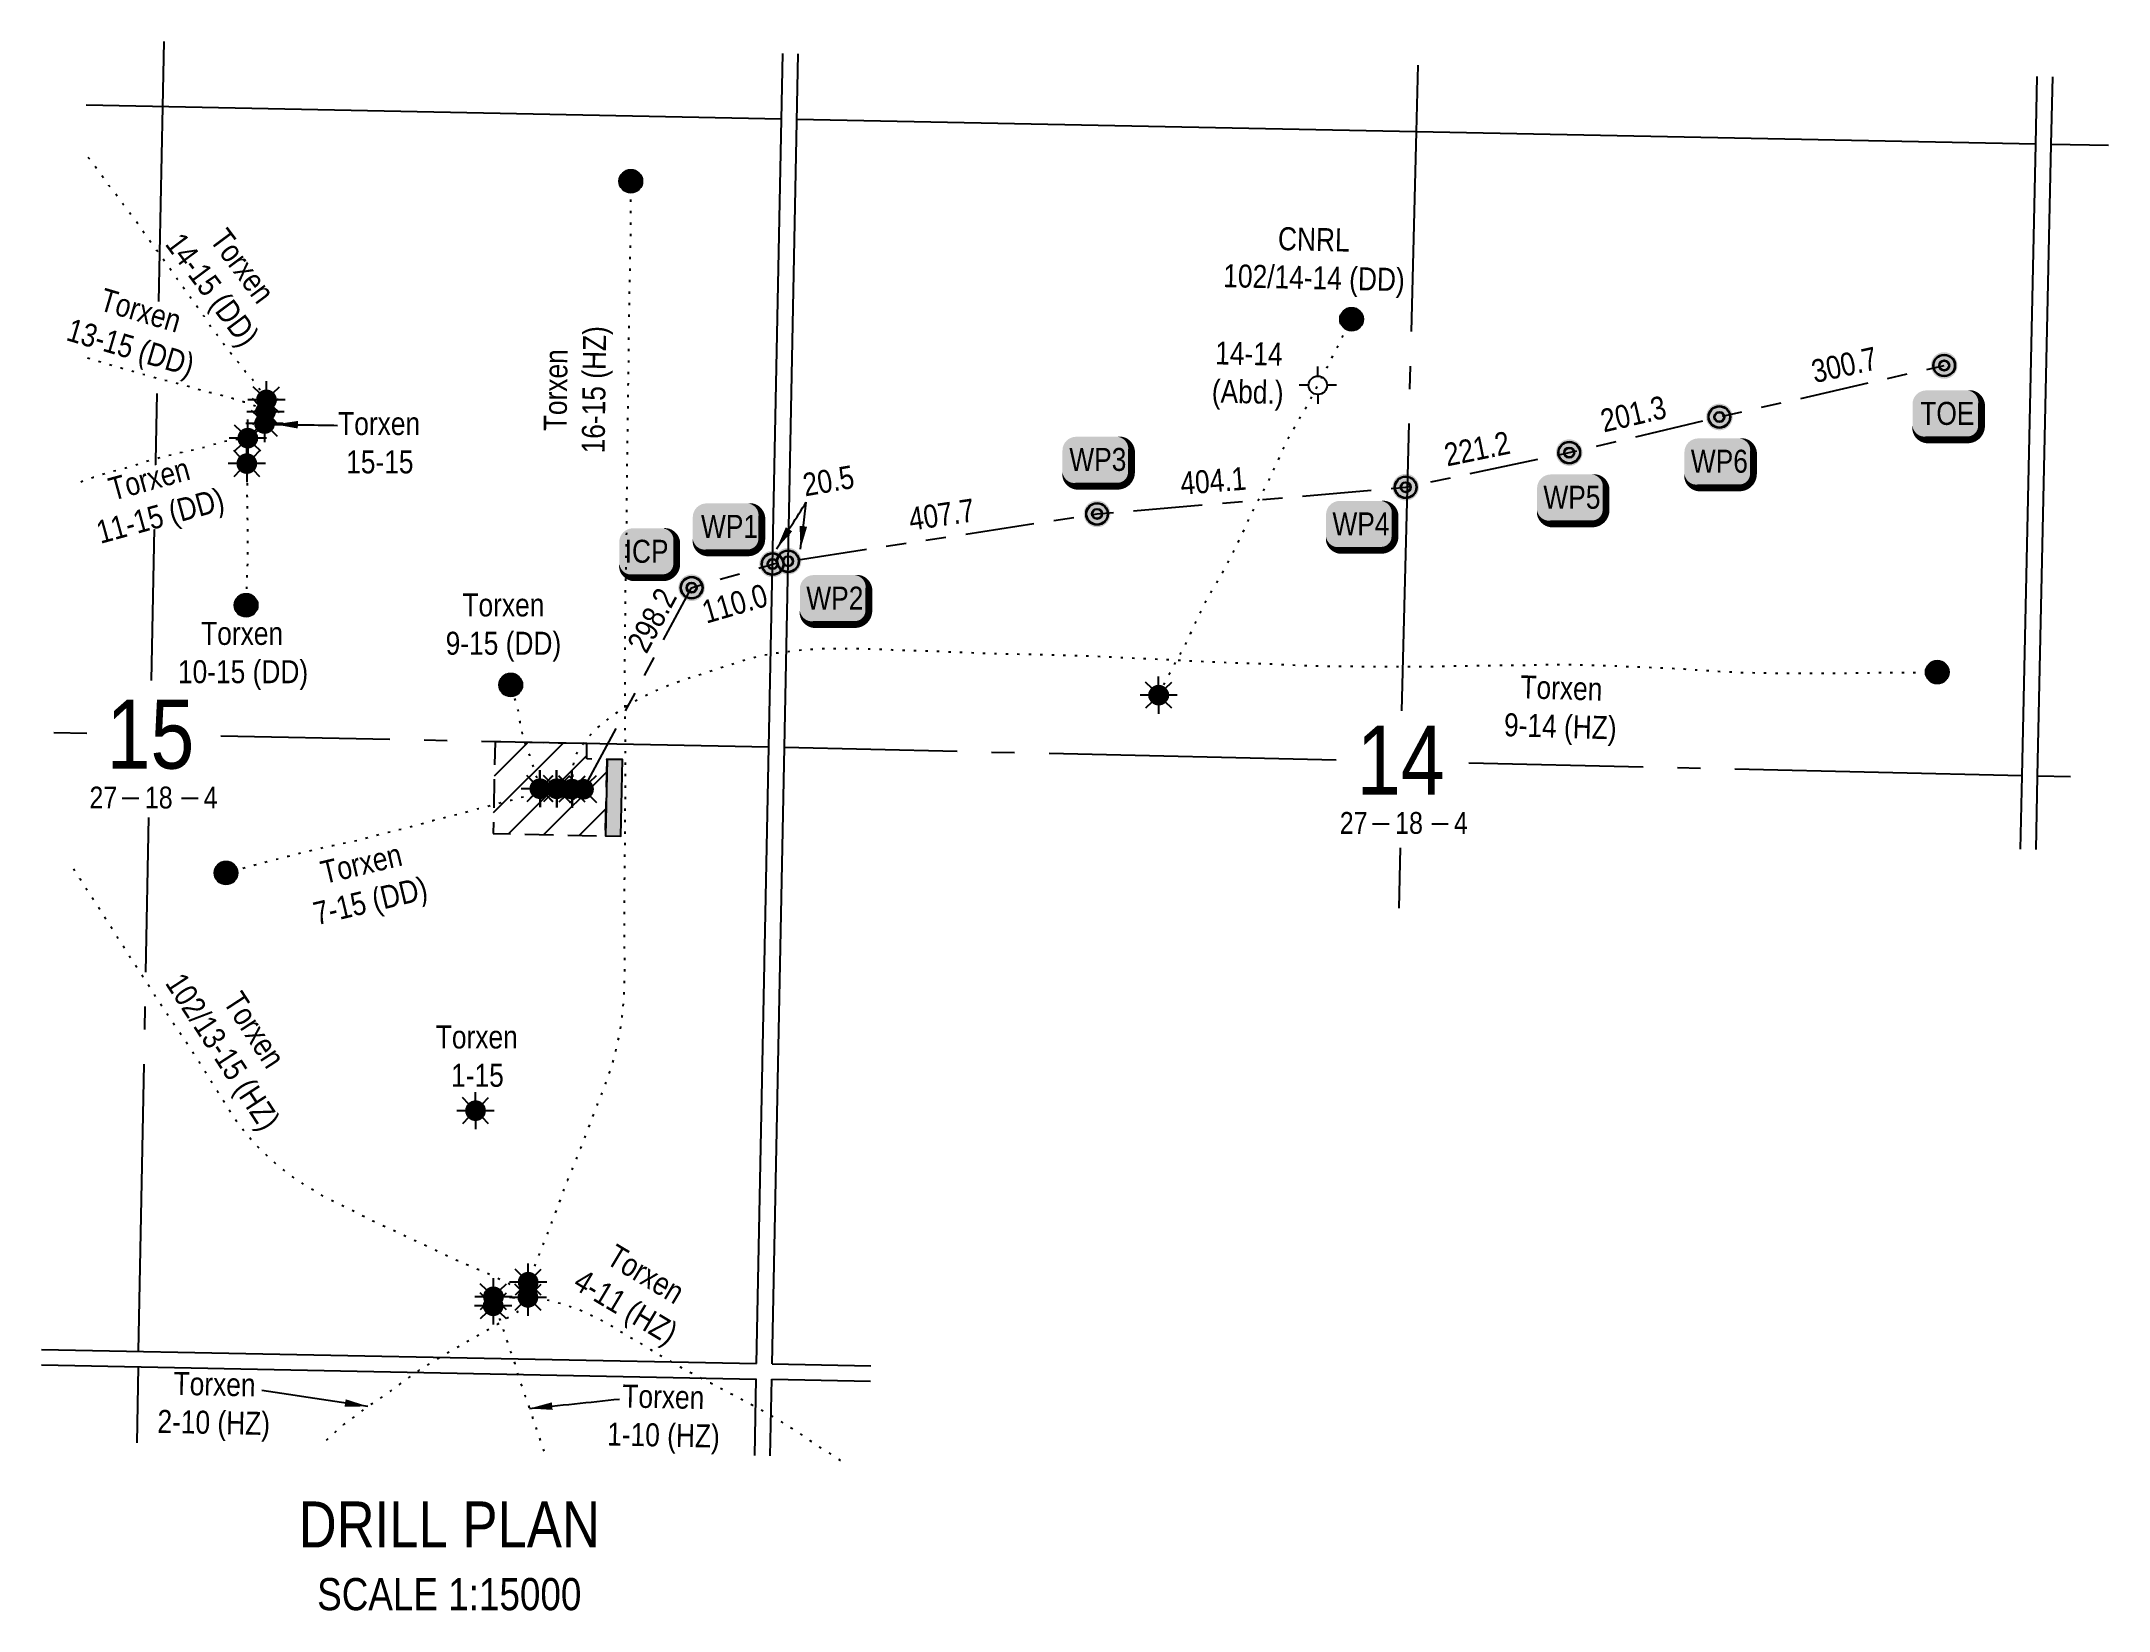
# Model space of a CAD drawing. Extents: x 396737 to 401088, y 5683157 to 5686607.
# Drawn here: x 398585 to 399484, y 5683157 to 5683840 of the extents above; entities that cross this region are included whole.
import ezdxf
from ezdxf.enums import TextEntityAlignment as Align

# ---------------------------------------------------------------- set-up
doc = ezdxf.new("R2010")
doc.units = 0
doc.header["$LTSCALE"] = 5
for name, pattern in [('foc-ACCESSROAD', [3.75, 2.5, -1.25]), ('foc-DOT', [1, 0.2, -0.8]), ('foc-DRILLPATH', [14.75, 6, -1.75, 1.75, -1.75, 1.75, -1.75]), ('foc-QUARTERLINE', [33, 25, -3, 2, -3])]:
    doc.linetypes.add(name, pattern=pattern)
for name, color, linetype in [('10', 1, 'Continuous'), ('9', 3, 'Continuous'), ('AB_SEC_N83UTMz12', 7, 'Continuous'), ('ABADATA-DRILL', 8, 'foc-DOT'), ('ABADATA-DRILL-T', 8, 'Continuous'), ('AS-SYMBOL', 7, 'Continuous'), ('C-WS', 13, 'foc-ACCESSROAD'), ('CG-NOTES', 7, 'Continuous'), ('DETAIL-T', 7, 'Continuous'), ('L-BD', 7, 'Continuous'), ('L-MON', 1, 'Continuous'), ('L-QSEC', 8, 'foc-QUARTERLINE'), ('L-SEC', 7, 'Continuous'), ('L-SECLBL', 7, 'Continuous'), ('P-PDRILLPATH', 12, 'foc-DRILLPATH'), ('P-PROPOSED', 10, 'Continuous'), ('P-PROPOSED-EXISTING-H', 59, 'Continuous'), ('P-PROPOSED-H', 21, 'Continuous')]:
    doc.layers.add(name, color=color, linetype=linetype)
doc.styles.add('80', font='ARIALN.TTF', dxfattribs={"height": 10})
doc.styles.add('80CG', font='ARIALN.TTF', dxfattribs={"height": 10})
doc.styles.add('80L', font='ARIALN.TTF', dxfattribs={"height": 10})
doc.styles.add('SIMPLEX', font='ARIALN.TTF')
doc.dimstyles.new('Compass 5 000', dxfattribs={"dimscale": 5, "dimtxt": 9, "dimasz": 2, "dimexe": 0.2, "dimexo": 0.0625, "dimgap": 0.5, "dimtad": 0, "dimtih": 1, "dimtoh": 1, "dimzin": 0, "dimdsep": 46, "dimtxsty": '80CG', "dimcen": 0.1, "dimse1": 1, "dimse2": 1, "dimclrd": 256, "dimclrt": 256, "dimaunit": 1, "dimadec": 4, "dimazin": 0, "dimtfac": 0.06, "dimtofl": 0, "dimtmove": 0, "dimatfit": 1, "dimfxl": 0.2, "dimtolj": 1, "dimtzin": 0, "dimlwd": -1, "dimarcsym": 0})

msp = doc.modelspace()

# ---------------------------------------------------------------- texts
at = {"layer": 'ABADATA-DRILL', "char_height": 10, "attachment_point": 1, "style": '80L'}
for s, width, insert, rotation in [('\\pi21.24164;Torxen\\P\\pi11.15979;14-15 (DD)', 77.04673, (398652.844, 5683776.855), 306.710399), ('\\pi24.05858;CNRL\\P\\pi0.64452;102/14-14 (DD)', 78.31497, (399098.717, 5683759.999), 358.69864), ('\\pi10.09681;Torxen\\P\\pi0.64933;16-15 (HZ)', 54.75705, (398803.027, 5683660.606), 89.262997), ('\\pi1.54103;14-14 \\P\\pi0.38482;(Abd.)', 30.58547, (399093.939, 5683709.739), 358.856508), ('\\pi10.09681;Torxen\\P\\pi3.44947;9-14 (HZ)', 54.75705, (399218.184, 5683564.7), 358.323578), ('\\pi10.09681;Torxen\\P\\pi2.84919;7-15 (DD)', 54.75705, (398695.518, 5683480.897), 13.415613), ('\\pi21.24164;Torxen\\P\\pi0.64478;102/13-15 (HZ)', 77.04673, (398660.225, 5683445.574), 303.120621), ('\\pi9.50465;Torxen\\P\\pi2.78909;2-10 (HZ)', 53.57273, (398632.81, 5683261.5), 358.856508), ('\\pi9.50465;Torxen\\P\\pi3.24271;1-10 (HZ)', 53.57273, (398828.024, 5683256.011), 358.856508)]:
    msp.add_mtext_dynamic_manual_height_columns(s, width=width, gutter_width=50, heights=[0], dxfattribs=dict(at, insert=insert, rotation=rotation))
for s, width, insert in [('\\pi10.09681;Torxen\\P\\pi13.58248;15-15', 54.75705, (398703.686, 5683678.94)), ('\\pi10.09681;Torxen\\P\\pi2.81509;9-15 (DD)', 54.75705, (398757.736, 5683600.028)), ('\\pi21.24164;Torxen\\P\\pi11.15979;10-15 (DD)', 77.04673, (398632.93, 5683587.638)), ('\\pi10.09681;Torxen\\P\\pi16.76802;1-15', 54.75705, (398746.163, 5683412.017))]:
    msp.add_mtext_dynamic_manual_height_columns(s, width=width, gutter_width=50, heights=[0], dxfattribs=dict(at, insert=insert))
at = {"layer": 'DETAIL-T', "color": 3, "insert": (398762.125, 5683181.151), "char_height": 19.99184, "width": 129.36957, "attachment_point": 5, "style": '80CG'}
msp.add_mtext('DRILL PLAN\\P{\\H0.7x;SCALE 1:15000}', dxfattribs=at)
at = {"layer": 'L-BD', "style": '80L'}
for s, rotation, p in [('300.7', 12.5578, (399369.014, 5683699.509)), ('201.3', 13.088, (399277.216, 5683678.161)), ('221.2', 11.5131, (399209.25, 5683663.086)), ('20.5', 9.9488, (398927.056, 5683649.07)), ('404.1', 4.6627, (399094.488, 5683649.046)), ('407.7', 8.4465, (398976.292, 5683634.357)), ('298.2', 61.7265, (398850.3, 5683588.358)), ('110.0', 16.2329, (398886.314, 5683595.635))]:
    msp.add_text(s, height=9.9959, rotation=rotation, dxfattribs=at).set_placement(p, align=Align.MIDDLE)

# ---------------------------------------------------------------- blocks, each defined once
blk = doc.blocks.new('L-SECLBL')
at = {"layer": '9', "color": 7}
for p, q in [((-5.08, -27.83), (-12.29, -27.83)), ((20.7, -27.83), (13.5, -27.83))]:
    blk.add_line(p, q, dxfattribs=at)
at = {"layer": '10', "color": 2, "style": 'SIMPLEX'}
blk.add_attdef('SEC', text='', height=30, dxfattribs=at).set_placement((0, 0), align=Align.MIDDLE)
at = {"layer": '10', "color": 5, "style": '80L'}
blk.add_attdef('TWP', text='', height=9.5, dxfattribs=at).set_placement((-14.43, -27.37), align=Align.MIDDLE_RIGHT)
blk.add_attdef('RGE', text='', height=9.5, dxfattribs=at).set_placement((3.62, -27.37), align=Align.MIDDLE_CENTER)
blk.add_attdef('MER', text='', height=9.5, dxfattribs=at).set_placement((23.17, -27.37), align=Align.MIDDLE_LEFT)
blk = doc.blocks.new('BH-Existing')
at = {"layer": 'ABADATA-DRILL-T'}
h = blk.add_hatch(color=256, dxfattribs=at)
h.dxf.hatch_style = 1
edge = h.paths.add_edge_path()
edge.add_arc((0, 0), 0.5, 0, 360)
blk.add_circle((0, 0), 0.5, dxfattribs=at)
blk = doc.blocks.new('GAS')
h = blk.add_hatch(color=255)
h.dxf.hatch_style = 1
edge = h.paths.add_edge_path()
edge.add_arc((0, 0), 0.9, 0, 360)
for p, q in [((-0.81, 0), (-1.62, 0)), ((-0.57, 0.57), (-1.14, 1.14)), ((0, 0.81), (0, 1.62)), ((0.57, 0.57), (1.14, 1.14)), ((1.62, 0), (0.81, 0)), ((-0.57, -0.57), (-1.14, -1.14)), ((0, -0.81), (0, -1.62)), ((1.14, -1.14), (0.57, -0.57))]:
    blk.add_line(p, q)
blk.add_circle((0, 0), 0.8)
blk = doc.blocks.new('WC')
at = {"layer": 'L-MON'}
h = blk.add_hatch(color=255, dxfattribs=at)
h.dxf.hatch_style = 1
edge = h.paths.add_edge_path()
edge.add_arc((0, 0), 0.9, 0, 360)
at = {"layer": 'L-MON', "color": 240, "flags": 128}
for points in [[(-0.62, 0.5), (-1.23, 1.12)], [(0.52, 0.61), (1.13, 1.21)], [(-1.18, -1.18), (-0.56, -0.57)], [(1.16, -1.18), (0.56, -0.57)]]:
    blk.add_lwpolyline(points, dxfattribs=at)
at = {"layer": 'L-MON', "color": 240}
for radius in [0.8, 0.373]:
    blk.add_circle((0, 0), radius, dxfattribs=at)
blk = doc.blocks.new('plbh')
at = {"layer": 'L-MON'}
h = blk.add_hatch(color=255, dxfattribs=at)
h.dxf.hatch_style = 1
edge = h.paths.add_edge_path()
edge.add_arc((0, 0), 1.16, 0, 360)
h = blk.add_hatch(color=256, dxfattribs=at)
h.dxf.hatch_style = 1
h.paths.add_polyline_path([(-0.96, 0, 1), (0.96, 0, 1)])
h.paths.add_polyline_path([(0.91, 0, -1), (-0.91, 0, -1)], flags=16)
h.paths.add_polyline_path([(0.45, 0, -1), (-0.45, 0, -1)], flags=0)
h = blk.add_hatch(color=256, dxfattribs=at)
h.dxf.hatch_style = 1
h.paths.add_polyline_path([(-0.45, 0, 1), (0.45, 0, 1)])
h.paths.add_polyline_path([(0.4, 0, -1), (-0.4, 0, -1)], flags=16)
at = {"layer": 'L-MON', "color": 240}
for radius in [0.96, 0.91, 0.45, 0.4]:
    blk.add_circle((0, 0), radius, dxfattribs=at)
blk = doc.blocks.new('*U510')
h = blk.add_hatch(color=255)
edge = h.paths.add_edge_path()
edge.add_line((-6.5, -11.5), (6.5, -11.5))
edge.add_arc((6.5, -5.5), 6, 270, 360)
edge.add_line((12.5, -5.5), (12.5, 4))
edge.add_arc((6.5, 4), 6, 0, 90)
edge.add_line((6.5, 10), (-6.5, 10))
edge.add_arc((-6.5, 4), 6, 90, 180)
edge.add_line((-12.5, 4), (-12.5, -5.5))
edge.add_arc((-6.5, -5.5), 6, 180, 270)
at = {"color": 14, "flags": 128}
blk.add_lwpolyline([(-6.5, -11.5, 3, 3, 0), (6.5, -11.5, 3, 3, 0.414214), (12.5, -5.5, 3, 3, 0), (12.5, 4, 3, 0, 0.414214), (6.5, 10, 0, 0, 0), (-6.5, 10, 0, 0, 0.414214), (-12.5, 4, 0, 0, 0), (-12.5, -5.5, 0, 3, 0.414214)], format="xyseb", close=True, dxfattribs=at)
at = {"color": 14, "style": '80'}
blk.add_attdef('ENTER_TEXT_001', (-26.85, -4.92), '', height=10, dxfattribs=at)
blk = doc.blocks.new('*U511')
h = blk.add_hatch(color=255)
edge = h.paths.add_edge_path()
edge.add_line((-9, -11.5), (9, -11.5))
edge.add_arc((9, -5.5), 6, 270, 360)
edge.add_line((15, -5.5), (15, 4))
edge.add_arc((9, 4), 6, 0, 90)
edge.add_line((9, 10), (-9, 10))
edge.add_arc((-9, 4), 6, 90, 180)
edge.add_line((-15, 4), (-15, -5.5))
edge.add_arc((-9, -5.5), 6, 180, 270)
at = {"color": 14, "flags": 128}
blk.add_lwpolyline([(-9, -11.5, 3, 3, 0), (9, -11.5, 3, 3, 0.414214), (15, -5.5, 3, 3, 0), (15, 4, 3, 0, 0.414214), (9, 10, 0, 0, 0), (-9, 10, 0, 0, 0.414214), (-15, 4, 0, 0, 0), (-15, -5.5, 0, 3, 0.414214)], format="xyseb", close=True, dxfattribs=at)
at = {"color": 14, "style": '80'}
blk.add_attdef('ENTER_TEXT_001', (-26.85, -4.92), '', height=10, dxfattribs=at)
blk = doc.blocks.new('GABD')
for p, q in [((-0.81, 0), (-1.62, 0)), ((0, 0.81), (0, 1.62)), ((1.62, 0), (0.81, 0)), ((0, -0.81), (0, -1.62))]:
    blk.add_line(p, q)
blk.add_circle((0, 0), 0.8)

# ---------------------------------------------------------------- hatches: boundary and pattern name
at = {"layer": 'P-PROPOSED-EXISTING-H'}
h = msp.add_hatch(dxfattribs=at)
h.set_pattern_fill('ANSI31', color=256, scale=3.498572)
h.set_pattern_definition([(45, (-383.831, -1107.409), (-7.85451839, 7.85451839), [])])
h.paths.add_polyline_path([(398822.038, 5683534.678), (398782.055, 5683535.508), (398781.237, 5683495.524), (398830.078, 5683494.527), (398830.768, 5683527.835), (398821.902, 5683528.015)])
at = {"layer": 'P-PROPOSED-H'}
h = msp.add_hatch(color=256, dxfattribs=at)
h.dxf.hatch_style = 1
h.paths.add_polyline_path([(398830.078, 5683494.527), (398836.742, 5683494.387), (398837.423, 5683527.699), (398830.768, 5683527.835)])

# ---------------------------------------------------------------- linework, layer by layer
at = {"layer": 'AB_SEC_N83UTMz12'}
for p, q in [((399452.349, 5683795.533), (399452.983, 5683824.907)), ((399459.054, 5683795.397), (399459.688, 5683824.783)), ((399452.348, 5683795.531), (398913.345, 5683806.29)), ((399446.414, 5683520.695), (399452.349, 5683795.542)), ((399453.119, 5683520.55), (399459.054, 5683795.397)), ((399484.016, 5683794.899), (399459.054, 5683795.397)), ((399445.725, 5683488.765), (399446.414, 5683520.695)), ((399452.43, 5683488.63), (399453.119, 5683520.55))]:
    msp.add_line(p, q, dxfattribs=at)
at = {"layer": 'ABADATA-DRILL', "flags": 128}
for points in [[(398682.573, 5683684.247), (398682.567, 5683684.25), (398682.488, 5683684.342), (398682.407, 5683684.46), (398682.357, 5683684.581), (398682.29, 5683684.766), (398682.213, 5683684.887), (398682.177, 5683684.932), (398682.116, 5683685.036), (398682.026, 5683685.238), (398681.898, 5683685.517), (398681.699, 5683685.878), (398681.434, 5683686.33), (398681.118, 5683686.853), (398680.746, 5683687.43), (398680.295, 5683688.066), (398679.775, 5683688.76), (398679.2, 5683689.488), (398678.62, 5683690.206), (398678.085, 5683690.95), (398677.525, 5683691.785), (398676.853, 5683692.688), (398676.071, 5683693.637), (398675.217, 5683694.598), (398674.306, 5683695.583), (398673.387, 5683696.634), (398672.466, 5683697.813), (398671.515, 5683699.115), (398669.5, 5683701.709), (398668.431, 5683702.957), (398667.297, 5683704.29), (398666.128, 5683705.73), (398664.932, 5683707.28), (398663.718, 5683708.925), (398662.491, 5683710.589), (398661.25, 5683712.274), (398659.961, 5683714.003), (398658.653, 5683715.8), (398657.347, 5683717.712), (398656.003, 5683719.709), (398654.625, 5683721.697), (398653.237, 5683723.652), (398651.894, 5683725.542), (398650.538, 5683727.409), (398649.174, 5683729.243), (398647.806, 5683731.084), (398646.456, 5683732.931), (398645.136, 5683734.784), (398643.878, 5683736.599), (398642.657, 5683738.391), (398641.405, 5683740.182), (398640.15, 5683741.951), (398638.882, 5683743.73), (398637.554, 5683745.563), (398636.214, 5683747.406), (398634.873, 5683749.22), (398633.571, 5683750.989), (398632.293, 5683752.775), (398631.002, 5683754.611), (398629.659, 5683756.511), (398628.304, 5683758.438), (398626.961, 5683760.349), (398625.634, 5683762.192), (398624.336, 5683763.955), (398623.033, 5683765.671), (398621.713, 5683767.411), (398620.408, 5683769.19), (398619.097, 5683770.976), (398617.778, 5683772.736), (398616.508, 5683774.408), (398615.269, 5683776), (398614.04, 5683777.594), (398612.832, 5683779.242), (398611.648, 5683780.899), (398610.454, 5683782.543), (398609.223, 5683784.211), (398608.003, 5683785.875), (398607.964, 5683785.93), (398605.431, 5683789.337), (398603.771, 5683791.526)], [(399070.733, 5683555.761), (399070.733, 5683555.761), (399070.766, 5683555.937), (399071.06, 5683556.635), (399071.707, 5683557.839), (399072.592, 5683559.475), (399073.604, 5683561.609), (399074.878, 5683564.168), (399076.517, 5683567.037), (399078.332, 5683570.322), (399080.426, 5683574.068), (399082.582, 5683578.11), (399084.636, 5683582.561), (399086.643, 5683586.983), (399088.733, 5683591.423), (399090.858, 5683595.748), (399093.207, 5683599.92), (399095.657, 5683604.006), (399097.993, 5683608.198), (399100.279, 5683612.397), (399102.547, 5683616.704), (399104.807, 5683621.127), (399106.999, 5683625.629), (399109.077, 5683630.252), (399111.133, 5683634.629), (399113.987, 5683640.278), (399116.261, 5683644.571), (399118.531, 5683648.964), (399120.665, 5683653.433), (399122.706, 5683657.894), (399124.791, 5683662.548), (399126.911, 5683666.934), (399129.216, 5683671.28), (399131.584, 5683675.411), (399134.085, 5683679.536), (399136.516, 5683683.976), (399138.827, 5683688.448), (399141.156, 5683692.807), (399143.387, 5683697.107), (399144.077, 5683698.481), (399146.908, 5683704.123), (399154.654, 5683719.355)], [(398682.169, 5683679.1), (398682.162, 5683679.084), (398682.112, 5683679.082), (398681.99, 5683679.127), (398681.782, 5683679.241), (398681.492, 5683679.417), (398681.133, 5683679.624), (398680.705, 5683679.883), (398680.221, 5683680.199), (398679.661, 5683680.56), (398679.011, 5683680.923), (398678.258, 5683681.285), (398677.416, 5683681.662), (398676.42, 5683682.061), (398675.318, 5683682.463), (398674.116, 5683682.864), (398672.814, 5683683.286), (398671.396, 5683683.758), (398669.869, 5683684.245), (398668.202, 5683684.761), (398666.429, 5683685.286), (398664.515, 5683685.814), (398662.532, 5683686.33), (398658.408, 5683687.349), (398656.281, 5683687.851), (398654.138, 5683688.397), (398652.023, 5683689.022), (398647.804, 5683690.266), (398645.697, 5683690.818), (398641.531, 5683691.904), (398639.496, 5683692.471), (398635.456, 5683693.521), (398631.435, 5683694.571), (398627.382, 5683695.761), (398623.32, 5683696.915), (398619.348, 5683698.02), (398615.398, 5683699.222), (398611.481, 5683700.42), (398607.603, 5683701.59), (398603.709, 5683702.767), (398602.07, 5683703.24)], [(398674.455, 5683667.461), (398674.456, 5683667.478), (398674.457, 5683667.531), (398674.458, 5683667.591), (398674.459, 5683667.638), (398674.46, 5683667.681), (398674.46, 5683667.688), (398674.467, 5683667.688), (398674.487, 5683667.717), (398674.516, 5683667.81), (398674.436, 5683667.975), (398674.26, 5683668.045), (398673.737, 5683667.892), (398673.388, 5683667.789), (398673.171, 5683667.73), (398673.19, 5683667.703), (398673.23, 5683667.682), (398673.216, 5683667.649), (398673.114, 5683667.594), (398672.913, 5683667.525), (398672.595, 5683667.471), (398672.221, 5683667.419), (398671.816, 5683667.343), (398671.341, 5683667.266), (398670.726, 5683667.178), (398669.973, 5683667.063), (398669.228, 5683666.948), (398668.335, 5683666.825), (398667.422, 5683666.69), (398666.485, 5683666.515), (398665.471, 5683666.312), (398664.306, 5683666.055), (398663.009, 5683665.751), (398661.682, 5683665.41), (398660.348, 5683665.023), (398658.986, 5683664.59), (398657.546, 5683664.132), (398656.06, 5683663.688), (398654.525, 5683663.268), (398652.947, 5683662.859), (398651.296, 5683662.482), (398649.569, 5683662.163), (398647.786, 5683661.838), (398645.92, 5683661.418), (398643.954, 5683660.927), (398641.91, 5683660.434), (398639.869, 5683659.917), (398637.801, 5683659.358), (398635.674, 5683658.82), (398633.559, 5683658.285), (398631.501, 5683657.699), (398629.494, 5683657.072), (398627.508, 5683656.415), (398625.478, 5683655.761), (398623.415, 5683655.145), (398621.364, 5683654.583), (398619.312, 5683654.043), (398617.268, 5683653.497), (398615.243, 5683652.927), (398613.264, 5683652.346), (398611.248, 5683651.729), (398609.282, 5683651.074), (398607.332, 5683650.416), (398605.328, 5683649.739), (398603.32, 5683649.045), (398601.292, 5683648.322), (398601.011, 5683648.219)], [(398674.223, 5683655.711), (398674.223, 5683655.711), (398674.204, 5683655.918), (398674.201, 5683655.958), (398674.181, 5683656.105), (398674.123, 5683656.37), (398674.045, 5683656.518), (398673.992, 5683656.522), (398673.984, 5683656.596), (398673.932, 5683656.703), (398673.872, 5683656.678), (398673.803, 5683656.553), (398673.736, 5683656.531), (398673.746, 5683656.537), (398673.755, 5683656.49), (398673.75, 5683656.42), (398673.759, 5683656.347), (398673.758, 5683656.327), (398673.761, 5683656.307), (398673.767, 5683656.28), (398673.792, 5683656.166), (398673.815, 5683655.992), (398673.837, 5683655.775), (398673.86, 5683655.558), (398673.862, 5683655.518), (398673.906, 5683655.224), (398673.967, 5683654.889), (398674.039, 5683654.524), (398674.105, 5683654.133), (398674.157, 5683653.712), (398674.184, 5683653.221), (398674.196, 5683652.657), (398674.217, 5683652.04), (398674.247, 5683651.369), (398674.259, 5683650.649), (398674.255, 5683649.909), (398674.246, 5683649.109), (398674.24, 5683648.322), (398674.23, 5683647.499), (398674.206, 5683646.613), (398674.161, 5683645.683), (398674.122, 5683644.711), (398674.112, 5683643.694), (398674.124, 5683642.62), (398674.132, 5683641.51), (398674.133, 5683640.373), (398674.139, 5683639.196), (398674.149, 5683637.982), (398674.16, 5683636.725), (398674.182, 5683635.434), (398674.222, 5683634.123), (398674.266, 5683632.802), (398674.36, 5683630.143), (398674.394, 5683627.478), (398674.396, 5683624.888), (398674.359, 5683622.342), (398674.31, 5683619.712), (398674.333, 5683616.988), (398674.31, 5683614.314), (398674.245, 5683611.685), (398674.173, 5683609.046), (398674.047, 5683606.421), (398673.984, 5683604.886), (398673.747, 5683595.782), (398673.726, 5683594.892)], [(398815.357, 5683514.942), (398815.357, 5683514.942), (398815.357, 5683514.985), (398815.428, 5683515.027), (398815.497, 5683514.983), (398815.443, 5683514.94), (398815.39, 5683514.968), (398815.337, 5683514.972), (398815.287, 5683514.95), (398815.257, 5683514.954), (398815.22, 5683514.965), (398815.164, 5683514.979), (398815.108, 5683514.997), (398815.048, 5683515.031), (398815.002, 5683515.076), (398814.964, 5683515.133), (398814.918, 5683515.201), (398814.886, 5683515.238), (398814.856, 5683515.269), (398814.824, 5683515.299), (398814.794, 5683515.333), (398814.752, 5683515.374), (398814.712, 5683515.408), (398814.693, 5683515.439), (398814.68, 5683515.472), (398814.658, 5683515.509), (398814.638, 5683515.553), (398814.6, 5683515.61), (398814.524, 5683515.665), (398814.485, 5683515.693), (398814.53, 5683515.655), (398814.626, 5683515.577), (398814.738, 5683515.524), (398814.848, 5683515.552), (398814.917, 5683515.671), (398814.92, 5683515.797), (398814.878, 5683515.858), (398814.863, 5683515.795), (398814.914, 5683515.648), (398814.964, 5683515.513), (398815.009, 5683515.412), (398815.048, 5683515.335), (398815.066, 5683515.264), (398815.092, 5683515.204), (398815.131, 5683515.15), (398815.18, 5683515.109), (398815.203, 5683515.088), (398815.186, 5683515.082), (398815.135, 5683515.06), (398815.098, 5683514.997), (398815.086, 5683514.937), (398815.092, 5683514.884), (398815.118, 5683514.84), (398815.154, 5683514.789), (398815.176, 5683514.726), (398815.204, 5683514.652), (398815.236, 5683514.594), (398815.292, 5683514.543), (398815.371, 5683514.498), (398815.457, 5683514.473), (398815.511, 5683514.466), (398815.534, 5683514.482), (398815.551, 5683514.505), (398815.568, 5683514.521), (398815.623, 5683514.58), (398815.687, 5683514.789), (398815.717, 5683515.138), (398815.702, 5683515.559), (398815.624, 5683516.007), (398815.544, 5683516.515), (398815.546, 5683517.122), (398815.672, 5683517.926), (398815.838, 5683519.063), (398815.931, 5683520.588), (398815.958, 5683522.478), (398816.077, 5683524.606), (398816.401, 5683526.68), (398817.192, 5683529.392), (398818.323, 5683531.824), (398819.986, 5683534.305), (398822.043, 5683536.848), (398824.319, 5683539.334), (398826.803, 5683541.698), (398829.245, 5683543.814), (398832.31, 5683546.234), (398835.236, 5683548.383), (398838.369, 5683550.532), (398841.534, 5683552.467), (398844.531, 5683554.118), (398848.784, 5683556.265), (398852.751, 5683558.107), (398856.846, 5683559.843), (398861.068, 5683561.41), (398865.894, 5683563.046), (398870.28, 5683564.489), (398874.676, 5683565.92), (398878.964, 5683567.302), (398883.118, 5683568.644), (398887.39, 5683570.04), (398891.75, 5683571.398), (398896.084, 5683572.573), (398900.537, 5683573.505), (398905.079, 5683574.219), (398909.528, 5683574.828), (398913.696, 5683575.333), (398918.555, 5683575.747), (398923.107, 5683575.981), (398927.653, 5683576.095), (398932.191, 5683576.098), (398936.702, 5683576.113), (398941.293, 5683576.089), (398945.854, 5683575.929), (398950.391, 5683575.736), (398954.844, 5683575.549), (398959.391, 5683575.346), (398963.936, 5683575.173), (398968.381, 5683575.052), (398972.836, 5683574.941), (398977.336, 5683574.742), (398981.806, 5683574.537), (398986.27, 5683574.359), (398990.782, 5683574.204), (398995.26, 5683574.055), (398999.714, 5683573.921), (399004.34, 5683573.796), (399008.878, 5683573.68), (399013.417, 5683573.601), (399018.04, 5683573.506), (399022.668, 5683573.375), (399027.203, 5683573.242), (399031.739, 5683573.143), (399036.287, 5683573.023), (399040.818, 5683572.847), (399045.388, 5683572.621), (399049.974, 5683572.384), (399054.474, 5683572.185), (399058.961, 5683571.976), (399063.504, 5683571.767), (399068.105, 5683571.573), (399072.625, 5683571.38), (399077.112, 5683571.159), (399081.731, 5683570.904), (399086.297, 5683570.651), (399090.793, 5683570.399), (399095.383, 5683570.185), (399099.161, 5683570.051), (399104.519, 5683569.882), (399109.157, 5683569.74), (399113.691, 5683569.594), (399118.279, 5683569.424), (399122.702, 5683569.22), (399127.062, 5683569.007), (399131.639, 5683568.817), (399136.221, 5683568.664), (399141.035, 5683568.495), (399145.334, 5683568.387), (399149.884, 5683568.348), (399154.454, 5683568.311), (399159.014, 5683568.268), (399163.551, 5683568.228), (399168.131, 5683568.185), (399172.738, 5683568.154), (399177.266, 5683568.168), (399181.947, 5683568.212), (399186.482, 5683568.253), (399191.088, 5683568.312), (399195.637, 5683568.399), (399200.24, 5683568.485), (399204.788, 5683568.549), (399209.361, 5683568.626), (399213.94, 5683568.722), (399218.536, 5683568.778), (399223.04, 5683568.763), (399227.171, 5683568.791), (399231.777, 5683568.877), (399236.36, 5683568.98), (399240.723, 5683569.078), (399245.33, 5683569.097), (399249.891, 5683569.064), (399254.403, 5683568.985), (399259.062, 5683568.863), (399263.6, 5683568.727), (399268.177, 5683568.547), (399272.595, 5683568.363), (399277.098, 5683568.178), (399281.576, 5683567.993), (399286.03, 5683567.825), (399290.46, 5683567.628), (399294.96, 5683567.405), (399299.39, 5683567.168), (399303.844, 5683566.86), (399308.316, 5683566.559), (399312.844, 5683566.263), (399317.373, 5683565.97), (399321.846, 5683565.759), (399326.348, 5683565.613), (399330.86, 5683565.504), (399335.229, 5683565.422), (399339.832, 5683565.374), (399344.256, 5683565.374), (399348.681, 5683565.377), (399353.051, 5683565.374), (399357.529, 5683565.372), (399362.046, 5683565.373), (399366.514, 5683565.379), (399370.925, 5683565.398), (399375.427, 5683565.43), (399379.912, 5683565.498), (399384.368, 5683565.563), (399388.859, 5683565.568), (399393.049, 5683565.562), (399397.53, 5683565.571), (399401.992, 5683565.613), (399404.687, 5683565.663), (399409.453, 5683565.769)], [(398801.461, 5683515.142), (398801.461, 5683515.142), (398801.485, 5683515.151), (398801.595, 5683515.859), (398801.225, 5683516.673), (398800.616, 5683517.399), (398800.542, 5683517.87), (398800.569, 5683517.897), (398800.567, 5683517.997), (398800.555, 5683518.194), (398800.533, 5683518.474), (398800.491, 5683518.835), (398800.419, 5683519.286), (398800.289, 5683519.792), (398800.087, 5683520.343), (398799.842, 5683520.955), (398799.602, 5683521.61), (398799.366, 5683522.324), (398799.115, 5683523.133), (398798.849, 5683524.015), (398798.565, 5683524.984), (398798.275, 5683526.04), (398797.961, 5683527.153), (398797.587, 5683528.304), (398797.17, 5683529.492), (398796.737, 5683530.718), (398796.272, 5683531.951), (398795.788, 5683533.137), (398795.335, 5683534.316), (398794.948, 5683535.494), (398794.62, 5683536.644), (398794.317, 5683537.804), (398794.01, 5683538.997), (398793.701, 5683540.243), (398793.4, 5683541.516), (398793.145, 5683542.784), (398792.924, 5683544.086), (398792.723, 5683545.397), (398792.538, 5683546.68), (398792.33, 5683547.965), (398792.079, 5683549.277), (398791.768, 5683550.566), (398791.419, 5683551.844), (398791.054, 5683553.084), (398790.688, 5683554.292), (398788.864, 5683560.229), (398788.592, 5683561.111)], [(398808.686, 5683514.925), (398808.686, 5683514.925), (398808.683, 5683514.945), (398808.599, 5683515.097), (398808.342, 5683515.265), (398808.204, 5683515.211), (398808.093, 5683515.154), (398807.855, 5683515.068), (398807.361, 5683514.888), (398806.562, 5683514.614), (398805.476, 5683514.292), (398804.149, 5683513.961), (398802.662, 5683513.61), (398800.896, 5683513.188), (398798.864, 5683512.738), (398796.759, 5683512.176), (398794.485, 5683511.471), (398791.916, 5683510.715), (398788.927, 5683509.94), (398785.596, 5683509.109), (398782.185, 5683508.21), (398778.616, 5683507.296), (398774.832, 5683506.297), (398770.974, 5683505.237), (398767.022, 5683504.178), (398763.024, 5683503.129), (398759.051, 5683502.164), (398755.007, 5683501.13), (398750.947, 5683499.984), (398747.01, 5683498.851), (398743.112, 5683497.824), (398739.257, 5683496.91), (398735.535, 5683496.023), (398731.733, 5683495.068), (398727.883, 5683493.957), (398723.918, 5683492.858), (398719.755, 5683491.933), (398715.501, 5683491.067), (398711.259, 5683490.19), (398707.11, 5683489.272), (398704.24, 5683488.588), (398703, 5683488.293), (398698.926, 5683487.3), (398698.119, 5683487.099), (398692.011, 5683485.586), (398690.828, 5683485.279), (398686.12, 5683484.031), (398677.523, 5683481.747), (398664.988, 5683478.42)], [(398796.437, 5683296.83), (398796.446, 5683296.619), (398796.445, 5683296.586), (398796.474, 5683296.506), (398796.422, 5683296.437), (398796.275, 5683296.413), (398796.145, 5683296.435), (398796.053, 5683296.484), (398795.927, 5683296.54), (398795.778, 5683296.586), (398795.669, 5683296.621), (398795.563, 5683296.657), (398795.53, 5683296.667), (398795.56, 5683296.69), (398795.558, 5683296.754), (398795.567, 5683296.86), (398795.569, 5683296.957), (398795.57, 5683296.99), (398795.543, 5683297.004), (398795.494, 5683297.042), (398795.481, 5683297.085), (398795.498, 5683297.098), (398795.522, 5683297.108), (398795.549, 5683297.131), (398795.576, 5683297.137), (398795.612, 5683297.113), (398795.668, 5683297.085), (398795.751, 5683297.08), (398795.828, 5683297.098), (398795.879, 5683297.144), (398795.91, 5683297.17), (398795.944, 5683297.199), (398795.931, 5683297.233), (398795.865, 5683297.254), (398795.798, 5683297.262), (398795.742, 5683297.277), (398795.693, 5683297.304), (398795.679, 5683297.311), (398795.514, 5683297.358), (398795.109, 5683297.456), (398794.461, 5683297.589), (398793.581, 5683297.739), (398792.498, 5683297.941), (398791.211, 5683298.283), (398789.731, 5683298.812), (398788.108, 5683299.538), (398786.408, 5683300.401), (398784.55, 5683301.371), (398782.441, 5683302.41), (398780.151, 5683303.455), (398777.691, 5683304.531), (398775.007, 5683305.664), (398772.107, 5683306.884), (398769.038, 5683308.182), (398765.821, 5683309.552), (398762.494, 5683311.081), (398759.087, 5683312.776), (398755.547, 5683314.509), (398751.863, 5683316.215), (398748.14, 5683317.942), (398744.397, 5683319.69), (398740.592, 5683321.478), (398736.72, 5683323.272), (398732.794, 5683325.046), (398728.883, 5683326.917), (398727.147, 5683327.795), (398718.544, 5683332.112), (398715.74, 5683333.491), (398712.937, 5683334.87), (398710.158, 5683336.291), (398707.403, 5683337.763), (398704.679, 5683339.3), (398701.997, 5683340.896), (398700.225, 5683341.991), (398699.346, 5683342.549), (398696.736, 5683344.264), (398694.177, 5683346.055), (398691.666, 5683347.911), (398689.204, 5683349.837), (398686.799, 5683351.831), (398684.446, 5683353.885), (398682.147, 5683356.001), (398679.917, 5683358.185), (398677.761, 5683360.445), (398675.663, 5683362.76), (398673.639, 5683365.137), (398671.683, 5683367.572), (398669.802, 5683370.063), (398668.009, 5683372.622), (398666.297, 5683375.233), (398664.652, 5683377.89), (398663.034, 5683380.562), (398661.397, 5683383.228), (398659.752, 5683385.884), (398658.118, 5683388.544), (398656.49, 5683391.21), (398654.849, 5683393.873), (398653.184, 5683396.516), (398651.475, 5683399.127), (398649.736, 5683401.718), (398647.99, 5683404.31), (398646.23, 5683406.895), (398644.461, 5683409.467), (398642.694, 5683412.042), (398639.219, 5683417.239), (398635.809, 5683422.467), (398632.365, 5683427.736), (398628.929, 5683433.064), (398625.494, 5683438.393), (398622.054, 5683443.705), (398618.526, 5683449.253), (398615.114, 5683454.584), (398611.705, 5683459.919), (398608.3, 5683465.254), (398604.867, 5683470.566), (398601.455, 5683475.904), (398598.09, 5683481.275), (398597.804, 5683481.726)], [(398796.372, 5683293.531), (398796.381, 5683293.52), (398796.401, 5683293.493), (398796.397, 5683293.447), (398796.401, 5683293.353), (398796.439, 5683293.243), (398796.465, 5683293.185), (398796.513, 5683293.091), (398796.555, 5683293.02), (398796.538, 5683293.001), (398796.487, 5683292.975), (398796.46, 5683292.959), (398796.447, 5683292.936), (398796.426, 5683292.916), (398796.399, 5683292.917), (398796.363, 5683292.914), (398796.339, 5683292.915), (398796.32, 5683292.932), (398795.97, 5683293.279), (398795.917, 5683293.31), (398795.839, 5683293.258), (398795.762, 5683293.199), (398795.778, 5683293.166), (398795.808, 5683293.172), (398795.834, 5683293.145), (398795.879, 5683293.077), (398795.968, 5683292.992), (398796.093, 5683292.913), (398796.208, 5683292.854), (398796.317, 5683292.798), (398796.443, 5683292.746), (398796.559, 5683292.71), (398796.645, 5683292.672), (398796.667, 5683292.605), (398796.648, 5683292.525), (398796.613, 5683292.426), (398796.578, 5683292.333), (398796.605, 5683292.189), (398796.763, 5683292.093), (398796.867, 5683292.091), (398796.864, 5683291.957), (398796.664, 5683291.605), (398796.196, 5683291.067), (398795.486, 5683290.368), (398794.62, 5683289.558), (398793.579, 5683288.671), (398792.323, 5683287.743), (398790.867, 5683286.778), (398789.22, 5683285.737), (398787.327, 5683284.607), (398785.202, 5683283.359), (398782.948, 5683281.973), (398780.565, 5683280.493), (398775.206, 5683277.381), (398772.263, 5683275.729), (398769.238, 5683273.995), (398766.098, 5683272.187), (398762.811, 5683270.318), (398759.385, 5683268.368), (398755.934, 5683266.319), (398752.495, 5683264.183), (398749.071, 5683261.987), (398742.253, 5683257.25), (398738.855, 5683254.717), (398735.414, 5683252.164), (398731.881, 5683249.667), (398729.205, 5683247.846), (398725.052, 5683245.06), (398723.432, 5683243.889), (398721.049, 5683242.069), (398718.383, 5683240.071), (398716.016, 5683238.227), (398713.73, 5683236.285), (398711.276, 5683234.03), (398709.104, 5683231.962), (398706.728, 5683229.622), (398705.931, 5683228.788)], [(398781.247, 5683293.94), (398781.247, 5683293.94), (398781.544, 5683293.808), (398781.584, 5683293.79), (398781.6, 5683293.783), (398781.739, 5683293.744), (398781.794, 5683293.813), (398781.796, 5683293.906), (398781.744, 5683293.974), (398781.735, 5683294.011), (398781.806, 5683294.062), (398781.827, 5683294.132), (398781.773, 5683294.106), (398781.684, 5683293.965), (398781.594, 5683293.78), (398781.587, 5683293.627), (398781.678, 5683293.515), (398781.797, 5683293.446), (398781.909, 5683293.404), (398781.947, 5683293.43), (398781.894, 5683293.487), (398781.862, 5683293.508), (398781.858, 5683293.511), (398781.868, 5683293.508), (398781.948, 5683293.513), (398782.152, 5683293.532), (398782.159, 5683293.532), (398782.483, 5683293.566), (398782.94, 5683293.607), (398783.518, 5683293.632), (398784.204, 5683293.625), (398785.004, 5683293.613), (398785.921, 5683293.611), (398786.965, 5683293.631), (398788.132, 5683293.661), (398789.416, 5683293.669), (398790.803, 5683293.645), (398792.292, 5683293.599), (398793.881, 5683293.548), (398795.571, 5683293.494), (398797.363, 5683293.436), (398799.255, 5683293.342), (398801.242, 5683293.166), (398803.29, 5683292.885), (398805.383, 5683292.491), (398807.51, 5683291.989), (398809.708, 5683291.388), (398812.012, 5683290.699), (398814.394, 5683289.929), (398816.831, 5683289.067), (398819.272, 5683288.099), (398821.734, 5683287), (398824.211, 5683285.808), (398826.717, 5683284.538), (398829.258, 5683283.205), (398831.814, 5683281.794), (398834.361, 5683280.303), (398836.905, 5683278.783), (398839.439, 5683277.236), (398841.972, 5683275.679), (398844.518, 5683274.135), (398847.078, 5683272.594), (398849.645, 5683271.057), (398852.212, 5683269.516), (398854.792, 5683267.978), (398857.379, 5683266.45), (398859.977, 5683264.952), (398862.592, 5683263.503), (398865.218, 5683262.085), (398867.835, 5683260.696), (398870.461, 5683259.314), (398873.084, 5683257.932), (398875.711, 5683256.543), (398878.341, 5683255.151), (398880.974, 5683253.769), (398883.601, 5683252.407), (398886.244, 5683251.038), (398888.888, 5683249.656), (398891.554, 5683248.239), (398894.229, 5683246.783), (398896.906, 5683245.29), (398897.454, 5683244.982), (398899.59, 5683243.757), (398902.266, 5683242.18), (398904.942, 5683240.567), (398906.029, 5683239.909), (398909.728, 5683237.656), (398911.188, 5683236.757), (398913.794, 5683235.042), (398916.396, 5683233.243), (398918.972, 5683231.472), (398921.568, 5683229.727), (398924.207, 5683227.988), (398926.867, 5683226.275), (398929.541, 5683224.582), (398932.219, 5683222.916), (398934.904, 5683221.309), (398935.008, 5683221.249)], [(398781.168, 5683289.937), (398781.168, 5683289.937), (398781.326, 5683289.667), (398781.377, 5683289.583), (398781.482, 5683289.461), (398781.641, 5683289.411), (398781.789, 5683289.478), (398781.904, 5683289.572), (398782.022, 5683289.663), (398782.155, 5683289.774), (398782.094, 5683289.912), (398781.807, 5683290.071), (398781.497, 5683290.214), (398781.172, 5683290.327), (398780.878, 5683290.286), (398780.667, 5683290.093), (398780.617, 5683289.914), (398780.735, 5683289.805), (398780.904, 5683289.742), (398781.076, 5683289.702), (398781.246, 5683289.695), (398781.426, 5683289.705), (398781.503, 5683289.71), (398781.543, 5683289.706), (398781.579, 5683289.685), (398781.619, 5683289.648), (398781.752, 5683289.482), (398781.755, 5683289.482), (398781.953, 5683289.211), (398782.193, 5683288.833), (398782.463, 5683288.358), (398782.762, 5683287.772), (398783.065, 5683287.079), (398783.359, 5683286.283), (398783.668, 5683285.383), (398784.012, 5683284.373), (398784.403, 5683283.255), (398784.819, 5683282.04), (398785.247, 5683280.721), (398785.706, 5683279.315), (398786.199, 5683277.805), (398786.728, 5683276.188), (398787.274, 5683274.487), (398787.836, 5683272.712), (398788.456, 5683270.863), (398789.148, 5683268.919), (398789.862, 5683266.908), (398790.574, 5683264.786), (398791.257, 5683262.599), (398791.936, 5683260.345), (398792.657, 5683258.017), (398793.45, 5683255.618), (398794.309, 5683253.171), (398795.195, 5683250.626), (398796.074, 5683248.015), (398796.958, 5683245.357), (398797.879, 5683242.655), (398798.814, 5683239.899), (398799.742, 5683237.087), (398800.696, 5683234.228), (398801.67, 5683231.345), (398802.432, 5683229.116), (398802.669, 5683228.441), (398803.251, 5683226.776)]]:
    msp.add_lwpolyline(points, dxfattribs=at)
at = {"layer": 'C-WS', "flags": 128}
msp.add_lwpolyline([(398822.038, 5683534.678), (398782.055, 5683535.508), (398781.237, 5683495.524), (398830.078, 5683494.527), (398830.768, 5683527.835), (398821.902, 5683528.015)], close=True, dxfattribs=at)
at = {"layer": 'L-QSEC', "flags": 128}
for points in [[(398637.491, 5683811.796), (398638.051, 5683840.261)], [(399182.847, 5683800.911), (399183.568, 5683829.87)], [(398632.574, 5683562.113), (398637.491, 5683811.796)], [(399176.574, 5683548.996), (399182.847, 5683800.911)], [(398604.389, 5683539.146), (398590.148, 5683539.348)], [(398901.184, 5683533.063), (398662.682, 5683537.96)], [(399148.019, 5683527.474), (398907.889, 5683532.929)], [(399446.414, 5683520.695), (399205.641, 5683526.165)], [(399467.358, 5683520.273), (399453.117, 5683520.475)], [(398626.947, 5683270.261), (398631.422, 5683502.563)], [(399175.318, 5683463.017), (399175.974, 5683489.376)], [(398626.845, 5683263.555), (398626.161, 5683230.436)]]:
    msp.add_lwpolyline(points, dxfattribs=at)
at = {"layer": 'L-SEC'}
for p, q in [((398901.184, 5683533.063), (398907.21, 5683834.962)), ((398907.889, 5683532.929), (398913.915, 5683834.838)), ((398906.64, 5683806.424), (398604.174, 5683812.461)), ((398895.831, 5683264.908), (398901.184, 5683533.063)), ((398902.536, 5683264.76), (398907.889, 5683532.929)), ((398584.66, 5683264.397), (398895.697, 5683258.188)), ((398894.982, 5683224.881), (398895.649, 5683258.207)), ((398901.729, 5683224.741), (398902.402, 5683258.064)), ((398902.402, 5683258.054), (398945.378, 5683257.197)), ((398902.536, 5683264.76), (398945.512, 5683263.902))]:
    msp.add_line(p, q, dxfattribs=at)
at = {"layer": 'P-PDRILLPATH', "flags": 128}
msp.add_lwpolyline([(398820.523, 5683514.815), (398867.563, 5683602.512), (398902.776, 5683612.828), (398909.508, 5683614.042), (399043.946, 5683634.639), (399178.204, 5683646.238), (399249.347, 5683661.301), (399314.67, 5683676.801), (399412.47, 5683699.206)], dxfattribs=at)
at = {"layer": 'P-PROPOSED', "flags": 128}
msp.add_lwpolyline([(398830.768, 5683527.835), (398830.078, 5683494.527), (398836.742, 5683494.387), (398837.423, 5683527.699)], close=True, dxfattribs=at)

# ---------------------------------------------------------------- block references
at = {"layer": 'ABADATA-DRILL-T'}
for name, p, xscale, yscale, zscale in [('BH-Existing', (398841.104, 5683779.396), 9.999999999999995, 9.999999999999995, 9.999999999999995), ('BH-Existing', (399154.654, 5683719.355), 9.999999999999995, 9.999999999999995, 9.999999999999995), ('GAS', (398682.573, 5683684.247), 4.999999999999997, 4.999999999999997, 4.999999999999997), ('GAS', (398681.765, 5683673.954), 4.999999999999997, 4.999999999999997, 4.999999999999997), ('GAS', (398682.169, 5683679.1), 4.999999999999997, 4.999999999999997, 4.999999999999997), ('BH-Existing', (398673.726, 5683594.892), 9.999999999999995, 9.999999999999995, 9.999999999999995), ('BH-Existing', (398788.864, 5683560.229), 9.999999999999995, 9.999999999999995, 9.999999999999995), ('GAS', (399070.733, 5683555.761), 4.999999999999997, 4.999999999999997, 4.999999999999997), ('BH-Existing', (399409.453, 5683565.769), 9.999999999999995, 9.999999999999995, 9.999999999999995), ('GAS', (398801.529, 5683515.062), 4.999999999999997, 4.999999999999997, 4.999999999999997), ('GAS', (398808.802, 5683515.03), 4.999999999999997, 4.999999999999997, 4.999999999999997), ('GAS', (398815.473, 5683514.87), 4.999999999999997, 4.999999999999997, 4.999999999999997), ('BH-Existing', (398664.988, 5683478.42), 9.999999999999995, 9.999999999999995, 9.999999999999995), ('GAS', (398773.549, 5683374.955), 4.999999999999997, 4.999999999999997, 4.999999999999997), ('GAS', (398781.315, 5683293.968), 4.999999999999997, 4.999999999999997, 4.999999999999997), ('GAS', (398796.454, 5683300.327), 4.999999999999997, 4.999999999999997, 4.999999999999997), ('GAS', (398781.25, 5683290.04), 4.999999999999997, 4.999999999999997, 4.999999999999997), ('GAS', (398796.357, 5683293.719), 4.999999999999997, 4.999999999999997, 4.999999999999997)]:
    msp.add_blockref(name, p, dxfattribs=dict(at, xscale=xscale, yscale=yscale, zscale=zscale))
at = {"layer": 'ABADATA-DRILL-T', "linetype": 'ByBlock', "xscale": 4.999999999999997, "yscale": 4.999999999999997, "zscale": 4.999999999999997}
msp.add_blockref('GABD', (399139.991, 5683690.627), dxfattribs=at)
at = {"layer": 'AS-SYMBOL', "xscale": 4.999999999999997, "yscale": 4.999999999999997, "zscale": 4.999999999999997}
for p in [(398801.598, 5683515.058), (398808.871, 5683515.048), (398815.529, 5683514.89)]:
    msp.add_blockref('GAS', p, dxfattribs=at)
at = {"layer": 'CG-NOTES'}
ref = msp.add_blockref('*U511', (399413.689, 5683678.375), dxfattribs=at)
ref.add_attrib('ENTER_TEXT_001', 'TOE', (399402.076, 5683673.372), dxfattribs={"layer": '0', "color": 14, "height": 10, "style": '80'})
ref = msp.add_blockref('*U511', (399043.887, 5683658.206), dxfattribs=at)
ref.add_attrib('ENTER_TEXT_001', 'WP3', (399031.861, 5683653.336), dxfattribs={"layer": '0', "color": 14, "height": 10, "style": '80'})
ref = msp.add_blockref('*U511', (399314.469, 5683657.486), dxfattribs=at)
ref.add_attrib('ENTER_TEXT_001', 'WP6', (399302.252, 5683652.551), dxfattribs={"layer": '0', "color": 14, "height": 10, "style": '80'})
ref = msp.add_blockref('*U511', (399250.358, 5683641.794), dxfattribs=at)
ref.add_attrib('ENTER_TEXT_001', 'WP5', (399238.107, 5683636.879), dxfattribs={"layer": '0', "color": 14, "height": 10, "style": '80'})
ref = msp.add_blockref('*U511', (398883.064, 5683629.211), dxfattribs=at)
ref.add_attrib('ENTER_TEXT_001', 'WP1', (398871.634, 5683624.191), dxfattribs={"layer": '0', "color": 14, "height": 10, "style": '80'})
ref = msp.add_blockref('*U511', (399158.539, 5683630.285), dxfattribs=at)
ref.add_attrib('ENTER_TEXT_001', 'WP4', (399146.333, 5683625.285), dxfattribs={"layer": '0', "color": 14, "height": 10, "style": '80'})
ref = msp.add_blockref('*U510', (398848.57, 5683618.368), dxfattribs=at)
ref.add_attrib('ENTER_TEXT_001', 'ICP', (398838.434, 5683613.361), dxfattribs={"layer": '0', "color": 14, "height": 10, "style": '80'})
ref = msp.add_blockref('*U511', (398929.639, 5683598.012), dxfattribs=at)
ref.add_attrib('ENTER_TEXT_001', 'WP2', (398917.452, 5683592.992), dxfattribs={"layer": '0', "color": 14, "height": 10, "style": '80'})
at = {"layer": 'L-MON', "xscale": 4.999999999999997, "yscale": 4.999999999999997, "zscale": 4.999999999999997}
for name, p in [('plbh', (399412.47, 5683699.206)), ('plbh', (399314.67, 5683676.801)), ('plbh', (399249.347, 5683661.301)), ('plbh', (399178.204, 5683646.238)), ('plbh', (399043.946, 5683634.639)), ('plbh', (398902.776, 5683612.828)), ('plbh', (398909.508, 5683614.042)), ('plbh', (398867.563, 5683602.512)), ('WC', (398820.523, 5683514.815))]:
    msp.add_blockref(name, p, dxfattribs=at)
at = {"layer": 'L-SECLBL'}
for p, values in [((398632.116, 5683538.582), {'SEC': '15', 'TWP': '27', 'RGE': '18', 'MER': '4'}), ((399176.039, 5683527.525), {'SEC': '14', 'TWP': '27', 'RGE': '18', 'MER': '4'})]:
    msp.add_blockref('L-SECLBL', p, dxfattribs=at).add_auto_attribs(values)

msp.set_redraw_order([(e.dxf.handle, doc.entitydb.next_handle()) for e in msp.query("TEXT MTEXT ATTDEF DIMENSION ARC_DIMENSION")])  # texts and dimensions are drawn at this point

# ---------------------------------------------------------------- leaders
at = {"layer": 'ABADATA-DRILL', "linetype": 'ByBlock', "path_type": 1}
for points in [[(398686.257, 5683673.595), (398713.569, 5683673.151)], [(398726.717, 5683246.284), (398680.6, 5683253.131)], [(398796.958, 5683245.357), (398836.181, 5683249.465)]]:
    msp.add_leader(points, dimstyle='Compass 5 000', override={"dimgap": 0.5, "dimtad": 0}, dxfattribs=at)
at = {"layer": 'L-BD', "path_type": 1}
for points in [[(398904.541, 5683619.5), (398917.455, 5683639.751)], [(398914.924, 5683619.318), (398917.455, 5683639.751)]]:
    msp.add_leader(points, dimstyle='Compass 5 000', override={"dimgap": 0.5, "dimtad": 0}, dxfattribs=at)

# ---------------------------------------------------------------- next in the draw order: texts
at = {"layer": 'ABADATA-DRILL', "char_height": 10, "attachment_point": 1, "style": '80L', "bg_fill": 3, "box_fill_scale": 1, "bg_fill_color": 256, "bg_fill_transparency": 0}
for s, width, insert, rotation in [('\\pi10.73093;Torxen\\P\\pi0.64907;13-15 (DD)', 56.02529, (398601.893, 5683736.106), 343.57707), ('\\pi10.73093;Torxen\\P\\pi0.64907;11-15 (DD)', 56.02529, (398602.69, 5683647.117), 15.341615), ('\\pi6.91257;Torxen\\P\\pi0.10152;4-11 (HZ)', 48.38857, (398828.961, 5683320.896), 329.077768)]:
    msp.add_mtext_dynamic_manual_height_columns(s, width=width, gutter_width=50, heights=[0], dxfattribs=dict(at, insert=insert, rotation=rotation))

# ---------------------------------------------------------------- next in the draw order: linework, layer by layer
at = {"layer": 'ABADATA-DRILL', "flags": 128}
msp.add_lwpolyline([(398796.502, 5683300.166), (398796.975, 5683299.976), (398797.108, 5683299.914), (398797.177, 5683299.906), (398797.198, 5683299.942), (398797.212, 5683299.975), (398797.225, 5683299.978), (398797.228, 5683299.945), (398797.224, 5683299.921), (398797.254, 5683299.924), (398797.292, 5683299.963), (398797.356, 5683300.019), (398797.444, 5683300.084), (398797.509, 5683300.146), (398797.576, 5683300.181), (398797.511, 5683300.242), (398797.268, 5683300.297), (398797.065, 5683300.268), (398797.006, 5683300.196), (398797.042, 5683300.138), (398797.072, 5683300.124), (398797.055, 5683300.141), (398796.99, 5683300.193), (398796.937, 5683300.244), (398796.898, 5683300.285), (398796.836, 5683300.356), (398796.778, 5683300.427), (398796.725, 5683300.475), (398796.669, 5683300.519), (398796.614, 5683300.57), (398796.574, 5683300.598), (398796.541, 5683300.615), (398796.515, 5683300.626), (398796.502, 5683300.639), (398796.503, 5683300.699), (398796.546, 5683300.858), (398796.648, 5683301.123), (398796.815, 5683301.493), (398797.035, 5683301.982), (398797.284, 5683302.597), (398797.568, 5683303.325), (398797.918, 5683304.142), (398798.333, 5683305.064), (398798.813, 5683306.108), (398799.34, 5683307.281), (398799.878, 5683308.557), (398800.187, 5683309.348), (398800.409, 5683309.937), (398800.969, 5683311.437), (398801.591, 5683313.048), (398802.264, 5683314.758), (398802.97, 5683316.558), (398803.714, 5683318.447), (398804.5, 5683320.432), (398805.315, 5683322.516), (398806.151, 5683324.697), (398807.013, 5683326.967), (398807.909, 5683329.313), (398808.007, 5683329.565), (398808.837, 5683331.729), (398809.776, 5683334.224), (398810.707, 5683336.806), (398811.653, 5683339.458), (398812.663, 5683342.145), (398813.635, 5683344.59), (398813.74, 5683344.851), (398814.854, 5683347.57), (398815.987, 5683350.288), (398816.362, 5683351.181), (398817.118, 5683353.01), (398818.233, 5683355.778), (398819.329, 5683358.597), (398820.432, 5683361.466), (398821.539, 5683364.365), (398822.647, 5683367.297), (398823.775, 5683370.235), (398824.914, 5683373.18), (398825.94, 5683375.834), (398827.642, 5683380.187), (398828.79, 5683383.092), (398829.921, 5683386.007), (398830.996, 5683388.94), (398831.987, 5683391.901), (398832.913, 5683394.89), (398833.782, 5683397.887), (398834.576, 5683400.911), (398835.279, 5683403.958), (398835.926, 5683407.013), (398836.497, 5683410.089), (398836.971, 5683413.173), (398837.392, 5683416.272), (398837.734, 5683419.379), (398837.992, 5683422.488), (398838.321, 5683428.726), (398838.438, 5683434.969), (398838.431, 5683441.217), (398838.407, 5683447.462), (398838.404, 5683453.713), (398838.39, 5683459.964), (398838.367, 5683466.206), (398838.383, 5683472.454), (398838.45, 5683478.7), (398838.529, 5683484.94), (398838.602, 5683491.186), (398838.649, 5683497.433), (398838.665, 5683503.681), (398838.722, 5683509.931), (398838.795, 5683516.177), (398838.835, 5683522.428), (398838.811, 5683528.679), (398838.738, 5683534.932), (398838.691, 5683541.184), (398838.681, 5683547.432), (398838.651, 5683553.681), (398838.584, 5683559.933), (398838.541, 5683566.219), (398838.57, 5683572.553), (398838.637, 5683578.866), (398838.689, 5683585.196), (398838.724, 5683591.53), (398838.79, 5683598.093), (398838.914, 5683604.419), (398839.023, 5683610.755), (398839.134, 5683617.07), (398839.265, 5683623.392), (398839.34, 5683629.715), (398839.378, 5683636.042), (398839.419, 5683642.366), (398839.484, 5683648.696), (398839.529, 5683655.02), (398839.61, 5683661.356), (398839.728, 5683667.685), (398839.8, 5683674.008), (398839.878, 5683680.335), (398839.972, 5683686.657), (398840.05, 5683692.98), (398840.152, 5683699.306), (398840.233, 5683705.632), (398840.291, 5683712.293), (398840.372, 5683718.279), (398840.453, 5683724.595), (398840.558, 5683730.924), (398840.699, 5683737.243), (398840.831, 5683743.558), (398840.958, 5683749.87), (398841.083, 5683756.192), (398841.138, 5683762.516), (398841.132, 5683768.827), (398841.12, 5683775.139), (398841.104, 5683779.396), (398841.103, 5683780.197)], dxfattribs=at)
at = {"layer": 'L-SEC'}
msp.add_line((398584.793, 5683271.102), (398895.831, 5683264.894), dxfattribs=at)

# ---------------------------------------------------------------- next in the draw order: block references
at = {"layer": 'ABADATA-DRILL-T', "xscale": 4.999999999999997, "yscale": 4.999999999999997, "zscale": 4.999999999999997}
for p in [(398674.458, 5683667.591), (398674.045, 5683656.518)]:
    msp.add_blockref('GAS', p, dxfattribs=at)

doc.saveas('drawing.dxf')
